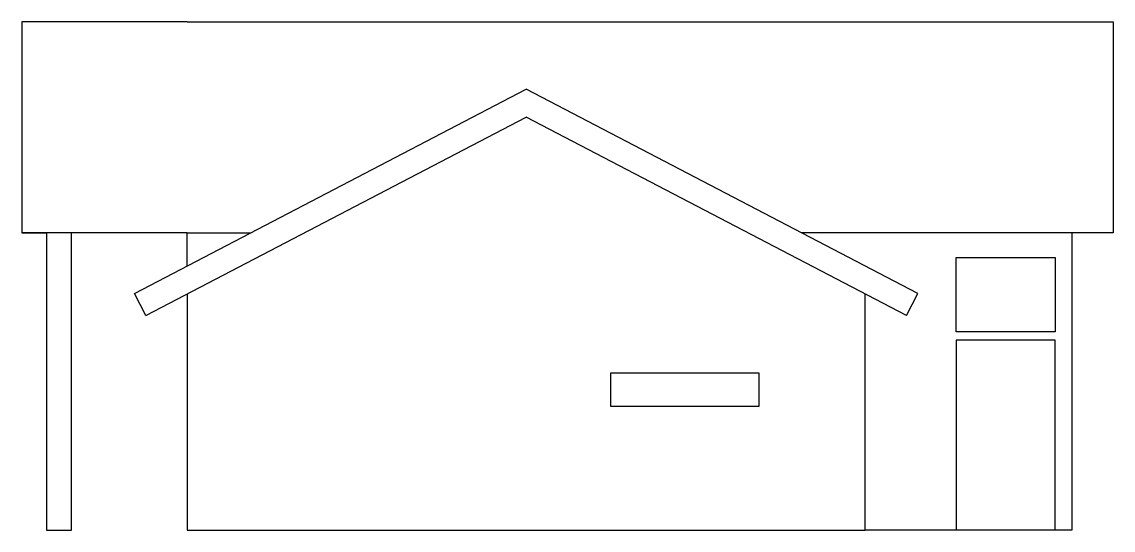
# Model space of a CAD drawing. Header units: millimetres. Extents: x -19900 to 40400, y -12000 to 32304.
# Drawn here: x 27200 to 40400, y 0 to 6153 of the extents above; entities that cross this region are included whole.
import ezdxf

# ---------------------------------------------------------------- set-up
doc = ezdxf.new("R2010")
doc.units = ezdxf.units.MM
doc.layers.get('0').update_dxf_attribs({"lineweight": 25, "true_color": 0xffffff})

msp = doc.modelspace()

# ---------------------------------------------------------------- linework, layer by layer
for p, q in [((29200, 6153), (27200, 6153)), ((27200, 6153), (27200, 3600)), ((29200, 6153), (40400, 6153)), ((40400, 6153), (40400, 3600)), ((28561, 2866), (33300, 5338)), ((38039, 2866), (33300, 5338)), ((28700, 2600), (33300, 5000)), ((37900, 2600), (33300, 5000)), ((29200, 3600), (27200, 3600)), ((27200, 3600), (27500, 3600)), ((27500, 3600), (27500, 0)), ((27800, 0), (27800, 3600)), ((29200, 3199), (29200, 3600)), ((29200, 3600), (29968, 3600)), ((39900, 3600), (36632, 3600)), ((39900, 3600), (39900, 0)), ((40400, 3600), (39900, 3600)), ((38500, 2400), (38500, 3300)), ((38500, 3300), (39700, 3300)), ((39700, 3300), (39700, 2400)), ((28700, 2600), (28561, 2866)), ((29200, 2861), (29200, 0)), ((37400, 0), (37400, 2861)), ((37900, 2600), (38039, 2866)), ((39700, 2400), (38500, 2400)), ((39700, 2300), (38500, 2300)), ((38500, 2300), (38500, 0)), ((39700, 0), (39700, 2300)), ((36120, 1900), (34320, 1900)), ((34320, 1900), (34320, 1500)), ((36120, 1500), (36120, 1900)), ((34320, 1500), (36120, 1500)), ((27500, 0), (27800, 0)), ((29200, 0), (37400, 0)), ((39900, 0), (37400, 0)), ((39900, 0), (39700, 0))]:
    msp.add_line(p, q)

doc.saveas('drawing.dxf')
